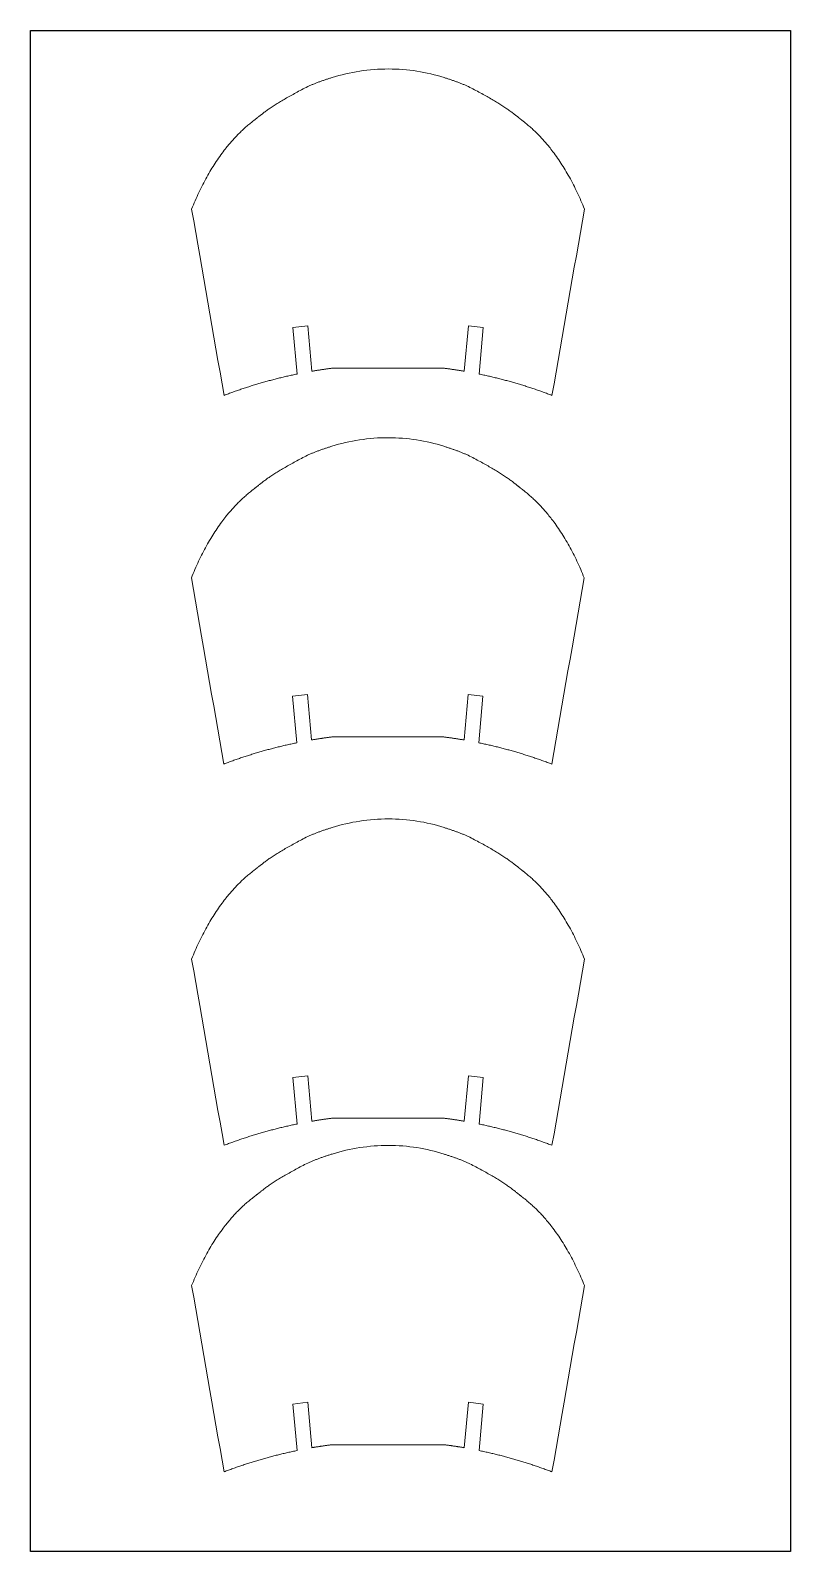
# Model space of a CAD drawing. Header units: metres. Extents: x 1979.8 to 2018, y 1971.1 to 1990.7.
# Drawn here: x 2016.43 to 2017.955, y 1987.332 to 1990.382 of the extents above; entities that cross this region are included whole.
import ezdxf

# ---------------------------------------------------------------- set-up
doc = ezdxf.new("R2010")
doc.units = ezdxf.units.M
doc.layers.add('ΦΥΛΛΑ ΓΙΑ CNC', color=1, linetype='Continuous')
doc.layers.add('ΦΥΛΛΑ ΚΟΝΤΡΑ ΠΛΑΚΕ', color=131, linetype='Continuous')

msp = doc.modelspace()

# ---------------------------------------------------------------- linework, layer by layer
at = {"layer": 'ΦΥΛΛΑ ΓΙΑ CNC', "lineweight": 5}
for points in [[(2016.9652, 1989.6933), (2016.9568, 1989.7865), (2016.9866, 1989.7901), (2016.9948, 1989.6989)], [(2017.3008, 1989.6989), (2017.3089, 1989.7901), (2017.3387, 1989.7865), (2017.3304, 1989.6933)], [(2016.9646, 1988.954), (2016.9563, 1989.0472), (2016.9861, 1989.0508), (2016.9943, 1988.9596)], [(2017.3003, 1988.9596), (2017.3084, 1989.0508), (2017.3382, 1989.0472), (2017.3299, 1988.954)], [(2016.9652, 1988.1896), (2016.9568, 1988.2827), (2016.9866, 1988.2864), (2016.9948, 1988.1952)], [(2017.3008, 1988.1952), (2017.3089, 1988.2864), (2017.3387, 1988.2827), (2017.3304, 1988.1896)], [(2016.9652, 1987.5349), (2016.9568, 1987.628), (2016.9866, 1987.6317), (2016.9948, 1987.5405)], [(2017.3008, 1987.5405), (2017.3089, 1987.6317), (2017.3387, 1987.628), (2017.3304, 1987.5349)]]:
    msp.add_lwpolyline(points, dxfattribs=at)
for points, weights in [([(2017.0354, 1990.2877), (2017.0105, 1990.2803), (2016.9867, 1990.2698)], [0.911534052656, 0.919797461204, 0.931709150307]), ([(2017.3089, 1990.2698), (2017.2851, 1990.2803), (2017.2601, 1990.2877)], [0.931709150307, 0.919797461204, 0.911534052656]), ([(2016.9948, 1989.6989), (2017.0151, 1989.7024), (2017.0355, 1989.705)], [1, 0.999762137469, 1]), ([(2017.0355, 1989.705), (2017.1495, 1989.705), (2017.2601, 1989.705)], [0.999939809522, 0.942547048317, 1]), ([(2017.2601, 1989.705), (2017.2805, 1989.7024), (2017.3008, 1989.6989)], [1, 0.999762137469, 1]), ([(2016.8188, 1989.6506), (2016.8903, 1989.6779), (2016.9652, 1989.6933)], [0.997605012612, 0.994926297735, 0.998754901031]), ([(2017.3304, 1989.6933), (2017.4053, 1989.6779), (2017.4767, 1989.6506)], [0.998754901031, 0.994926297735, 0.997605012612]), ([(2017.0349, 1989.5484), (2017.01, 1989.541), (2016.9862, 1989.5306)], [0.911534052656, 0.919797461204, 0.931709150307]), ([(2017.3084, 1989.5305), (2017.2846, 1989.541), (2017.2596, 1989.5484)], [0.931709150307, 0.919797461204, 0.911534052656]), ([(2016.8183, 1988.9114), (2016.8898, 1988.9386), (2016.9646, 1988.954)], [0.997605012612, 0.994926297735, 0.998754901031]), ([(2016.9943, 1988.9596), (2017.0146, 1988.9631), (2017.035, 1988.9657)], [1, 0.999762137469, 1]), ([(2017.035, 1988.9657), (2017.149, 1988.9657), (2017.2595, 1988.9657)], [0.999939809522, 0.942547048317, 1]), ([(2017.2595, 1988.9657), (2017.28, 1988.9631), (2017.3003, 1988.9596)], [1, 0.999762137469, 1]), ([(2017.3299, 1988.954), (2017.4048, 1988.9386), (2017.4762, 1988.9113)], [0.998754901031, 0.994926297735, 0.997605012612]), ([(2017.0354, 1988.784), (2017.0105, 1988.7765), (2016.9867, 1988.7661)], [0.911534052656, 0.919797461204, 0.931709150307]), ([(2017.3089, 1988.7661), (2017.2851, 1988.7765), (2017.2601, 1988.7839)], [0.931709150307, 0.919797461204, 0.911534052656]), ([(2016.8188, 1988.1469), (2016.8903, 1988.1742), (2016.9652, 1988.1896)], [0.997605012612, 0.994926297735, 0.998754901031]), ([(2016.9948, 1988.1952), (2017.0151, 1988.1987), (2017.0355, 1988.2013)], [1, 0.999762137469, 1]), ([(2017.0355, 1988.2013), (2017.1495, 1988.2013), (2017.2601, 1988.2013)], [0.999939809522, 0.942547048317, 1]), ([(2017.2601, 1988.2013), (2017.2805, 1988.1987), (2017.3008, 1988.1952)], [1, 0.999762137469, 1]), ([(2017.3304, 1988.1896), (2017.4053, 1988.1742), (2017.4767, 1988.1469)], [0.998754901031, 0.994926297735, 0.997605012612]), ([(2017.0354, 1988.1293), (2017.0105, 1988.1218), (2016.9867, 1988.1114)], [0.911534052656, 0.919797461204, 0.931709150307]), ([(2017.3089, 1988.1114), (2017.2851, 1988.1218), (2017.2601, 1988.1292)], [0.931709150307, 0.919797461204, 0.911534052656]), ([(2016.8188, 1987.4922), (2016.8903, 1987.5195), (2016.9652, 1987.5349)], [0.997605012612, 0.994926297735, 0.998754901031]), ([(2016.9948, 1987.5405), (2017.0151, 1987.544), (2017.0355, 1987.5466)], [1, 0.999762137469, 1]), ([(2017.0355, 1987.5466), (2017.1495, 1987.5466), (2017.2601, 1987.5466)], [0.999939809522, 0.942547048317, 1]), ([(2017.2601, 1987.5466), (2017.2805, 1987.544), (2017.3008, 1987.5405)], [1, 0.999762137469, 1]), ([(2017.3304, 1987.5349), (2017.4053, 1987.5195), (2017.4767, 1987.4922)], [0.998754901031, 0.994926297735, 0.997605012612])]:
    msp.add_rational_spline(points, weights, degree=2, dxfattribs=at)
for points in [[(2017.2601, 1990.2877), (2017.2252, 1990.2992), (2017.1871, 1990.305), (2017.1101, 1990.305), (2017.0714, 1990.2992), (2017.0354, 1990.2877)], [(2017.2596, 1989.5484), (2017.2247, 1989.5599), (2017.1866, 1989.5657), (2017.1096, 1989.5657), (2017.0709, 1989.56), (2017.0349, 1989.5484)], [(2017.2601, 1988.7839), (2017.2252, 1988.7955), (2017.1871, 1988.8013), (2017.1101, 1988.8013), (2017.0714, 1988.7955), (2017.0354, 1988.784)], [(2017.2601, 1988.1292), (2017.2252, 1988.1408), (2017.1871, 1988.1466), (2017.1101, 1988.1466), (2017.0714, 1988.1408), (2017.0354, 1988.1293)]]:
    msp.add_open_spline(points, degree=3, knots=[4.673377, 4.673377, 4.673377, 4.673377, 5.173715, 5.173715, 5.67422, 5.67422, 5.67422, 5.67422], dxfattribs=at)
for points, weights, knots in [([(2016.9867, 1990.2698), (2016.9241, 1990.2377), (2016.8951, 1990.2148), (2016.884, 1990.206), (2016.8729, 1990.1972), (2016.8001, 1990.1396), (2016.7538, 1990.024)], [0.948940508878, 0.970376548073, 1, 1, 1, 0.948904416698, 0.944564890513], [5.7357557, 5.7357557, 5.7357557, 5.8279397, 5.8279397, 5.88493, 5.88493, 6.1032262, 6.1032262, 6.1032262]), ([(2017.5418, 1990.024), (2017.4955, 1990.1395), (2017.4227, 1990.1972), (2017.4116, 1990.206), (2017.4005, 1990.2148), (2017.3715, 1990.2377), (2017.3089, 1990.2698)], [0.944564890513, 0.948904416698, 1, 1, 1, 0.970376548073, 0.948940508878], [4.2443711, 4.2443711, 4.2443711, 4.4626672, 4.4626672, 4.5196575, 4.5196575, 4.6118415, 4.6118415, 4.6118415]), ([(2016.9862, 1989.5306), (2016.9236, 1989.4984), (2016.8946, 1989.4755), (2016.8835, 1989.4667), (2016.8724, 1989.4579), (2016.7996, 1989.4003), (2016.7533, 1989.2847)], [0.948940508878, 0.970376548073, 1, 1, 1, 0.948904416698, 0.944564890513], [5.7357557, 5.7357557, 5.7357557, 5.8279397, 5.8279397, 5.88493, 5.88493, 6.1032262, 6.1032262, 6.1032262]), ([(2017.5413, 1989.2847), (2017.495, 1989.4002), (2017.4222, 1989.4579), (2017.4111, 1989.4667), (2017.4, 1989.4755), (2017.371, 1989.4984), (2017.3084, 1989.5305)], [0.944564890513, 0.948904416698, 1, 1, 1, 0.970376548073, 0.948940508878], [4.2443711, 4.2443711, 4.2443711, 4.4626672, 4.4626672, 4.5196575, 4.5196575, 4.6118415, 4.6118415, 4.6118415]), ([(2016.9867, 1988.7661), (2016.9241, 1988.734), (2016.8951, 1988.711), (2016.884, 1988.7022), (2016.8729, 1988.6935), (2016.8001, 1988.6358), (2016.7538, 1988.5203)], [0.948940508878, 0.970376548073, 1, 1, 1, 0.948904416698, 0.944564890513], [5.7357557, 5.7357557, 5.7357557, 5.8279397, 5.8279397, 5.88493, 5.88493, 6.1032262, 6.1032262, 6.1032262]), ([(2017.5418, 1988.5203), (2017.4955, 1988.6358), (2017.4227, 1988.6934), (2017.4116, 1988.7022), (2017.4005, 1988.711), (2017.3715, 1988.734), (2017.3089, 1988.7661)], [0.944564890513, 0.948904416698, 1, 1, 1, 0.970376548073, 0.948940508878], [4.2443711, 4.2443711, 4.2443711, 4.4626672, 4.4626672, 4.5196575, 4.5196575, 4.6118415, 4.6118415, 4.6118415]), ([(2016.9867, 1988.1114), (2016.9241, 1988.0793), (2016.8951, 1988.0563), (2016.884, 1988.0475), (2016.8729, 1988.0388), (2016.8001, 1987.9811), (2016.7538, 1987.8656)], [0.948940508878, 0.970376548073, 1, 1, 1, 0.948904416698, 0.944564890513], [5.7357557, 5.7357557, 5.7357557, 5.8279397, 5.8279397, 5.88493, 5.88493, 6.1032262, 6.1032262, 6.1032262]), ([(2017.5418, 1987.8656), (2017.4955, 1987.9811), (2017.4227, 1988.0387), (2017.4116, 1988.0475), (2017.4005, 1988.0563), (2017.3715, 1988.0793), (2017.3089, 1988.1114)], [0.944564890513, 0.948904416698, 1, 1, 1, 0.970376548073, 0.948940508878], [4.2443711, 4.2443711, 4.2443711, 4.4626672, 4.4626672, 4.5196575, 4.5196575, 4.6118415, 4.6118415, 4.6118415])]:
    msp.add_rational_spline(points, weights, degree=2, knots=knots, dxfattribs=at)
for points in [[(2016.7538, 1990.024), (2016.7755, 1989.8996), (2016.7972, 1989.7751), (2016.8188, 1989.6506)], [(2017.4767, 1989.6506), (2017.4984, 1989.7751), (2017.5201, 1989.8995), (2017.5418, 1990.024)], [(2016.7533, 1989.2847), (2016.775, 1989.1603), (2016.7967, 1989.0358), (2016.8183, 1988.9114)], [(2017.4762, 1988.9113), (2017.4979, 1989.0358), (2017.5196, 1989.1602), (2017.5413, 1989.2847)], [(2016.7538, 1988.5203), (2016.7755, 1988.3958), (2016.7972, 1988.2714), (2016.8188, 1988.1469)], [(2017.4767, 1988.1469), (2017.4984, 1988.2713), (2017.5201, 1988.3958), (2017.5418, 1988.5203)], [(2016.7538, 1987.8656), (2016.7755, 1987.7411), (2016.7972, 1987.6167), (2016.8188, 1987.4922)], [(2017.4767, 1987.4922), (2017.4984, 1987.6166), (2017.5201, 1987.7411), (2017.5418, 1987.8656)]]:
    msp.add_open_spline(points, degree=3, dxfattribs=at)
at = {"layer": 'ΦΥΛΛΑ ΚΟΝΤΡΑ ΠΛΑΚΕ'}
msp.add_lwpolyline([(2016.4303, 1990.3823), (2017.9553, 1990.3823), (2017.9553, 1987.3323), (2016.4303, 1987.3323)], close=True, dxfattribs=at)

doc.saveas('drawing.dxf')
